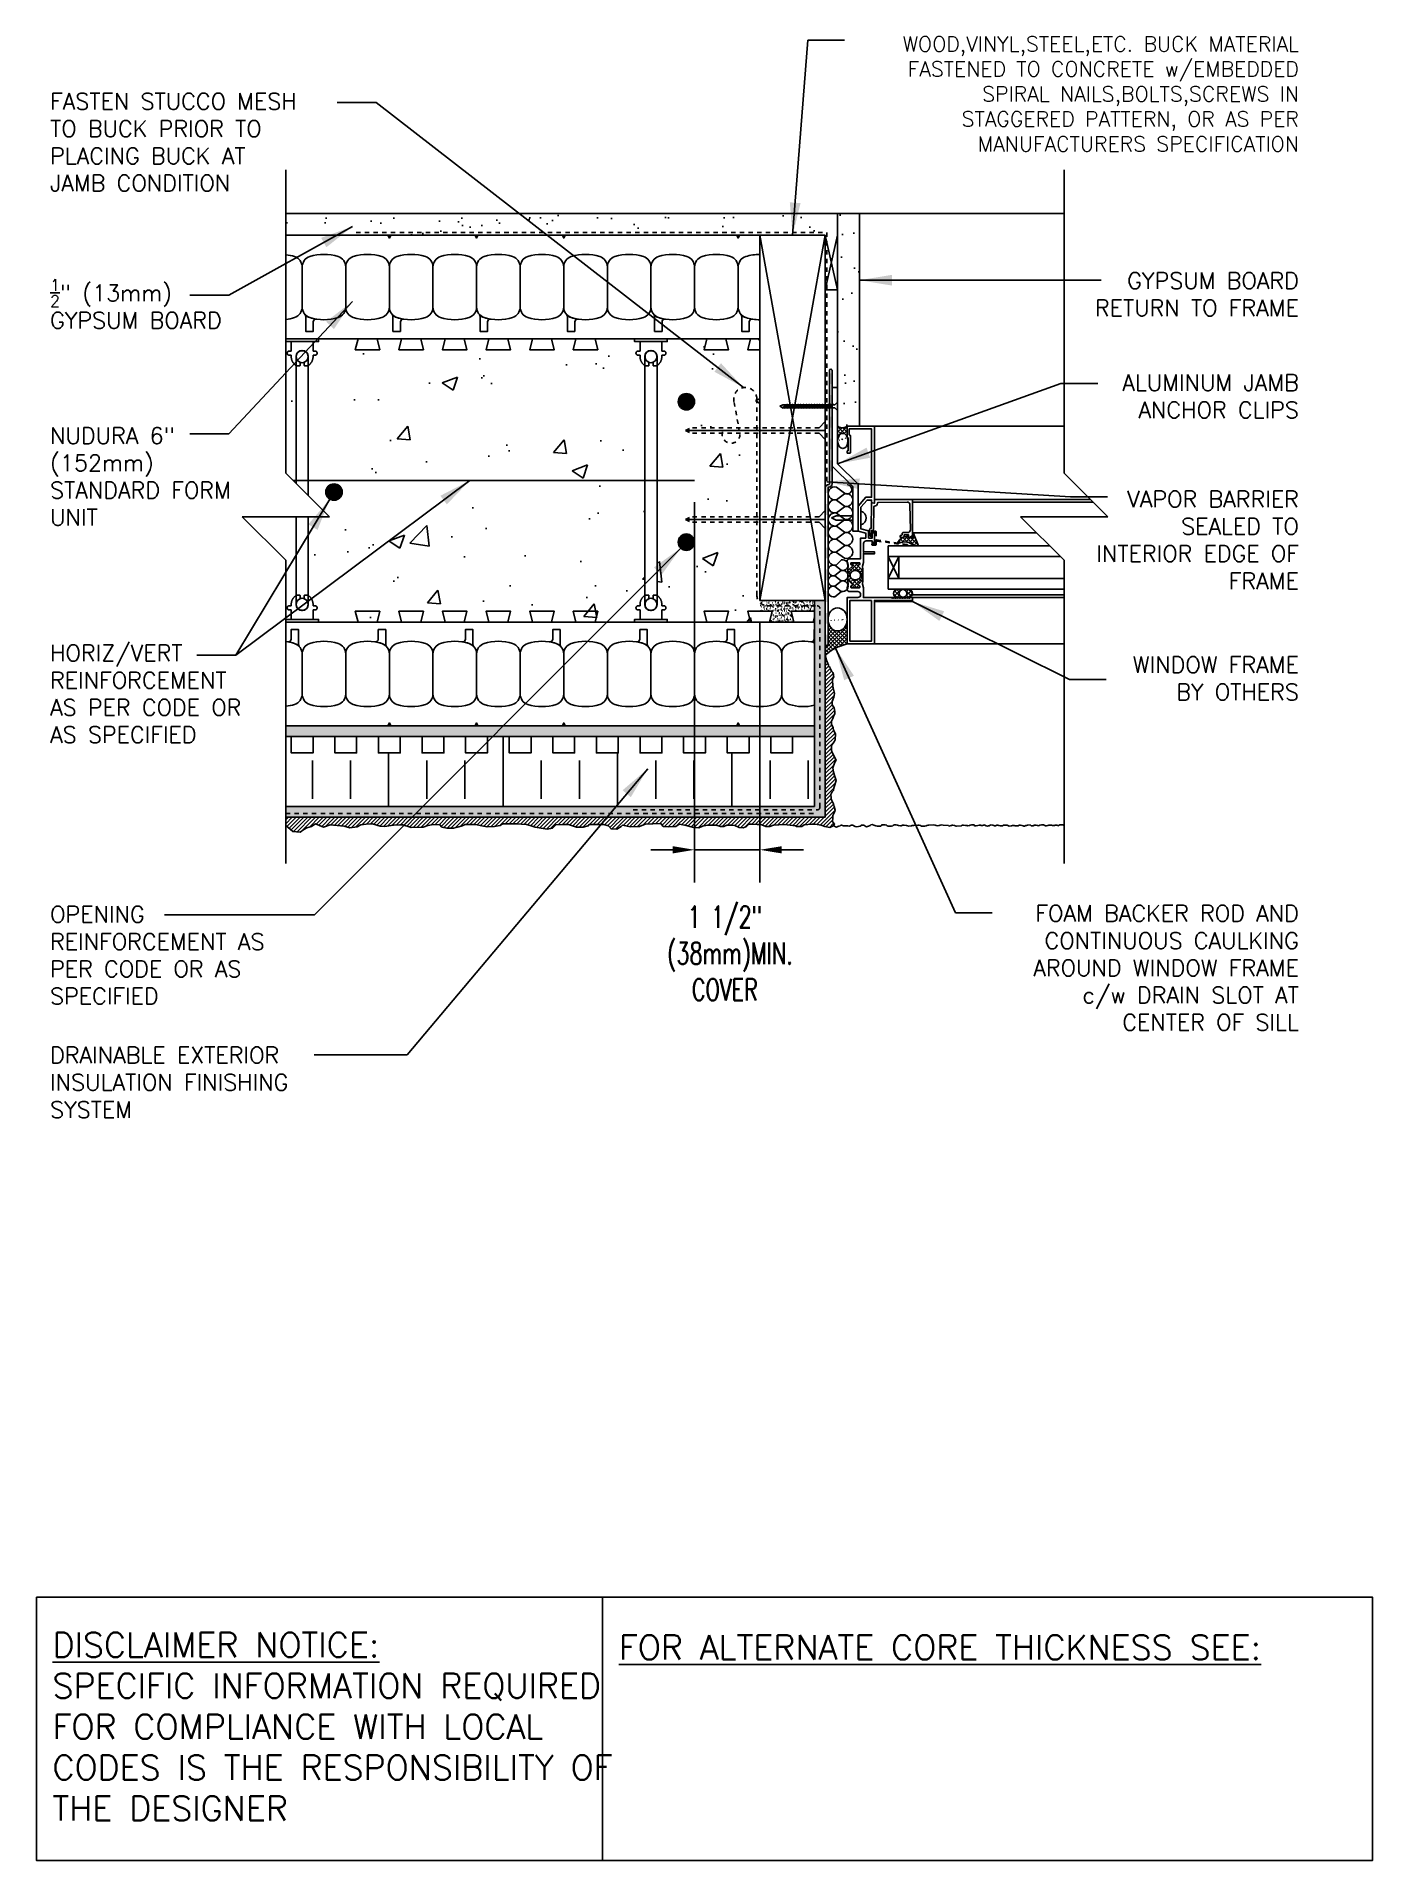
# Model space of a CAD drawing. Header units: inches. Extents: x 2884.7 to 2915.3, y 449.8 to 491.6.
import ezdxf

# ---------------------------------------------------------------- set-up
doc = ezdxf.new("R2010")
doc.units = ezdxf.units.IN
doc.header["$LTSCALE"] = 0.5
doc.header["$MEASUREMENT"] = 0
doc.linetypes.add('DASHED2', pattern=[0.375, 0.25, -0.125])
doc.linetypes.add('HIDDEN2', pattern=[0.1875, 0.125, -0.0625])
doc.layers.get('0').update_dxf_attribs({"linetype": 'CONTINUOUS'})
doc.layers.get('Defpoints').update_dxf_attribs({"linetype": 'CONTINUOUS'})
for name, color, linetype in [('HATCH', 12, 'CONTINUOUS'), ('LINE18', 9, 'CONTINUOUS'), ('line25', 2, 'CONTINUOUS'), ('LINE3', 3, 'CONTINUOUS'), ('LINE50', 5, 'CONTINUOUS'), ('LINE65', 3, 'CONTINUOUS'), ('LINE9', 9, 'CONTINUOUS'), ('TEXT', 4, 'CONTINUOUS')]:
    doc.layers.add(name, color=color, linetype=linetype)
doc.styles.add('DIM', font='romans.shx', dxfattribs={"width": 0.7})
doc.styles.get("Standard").update_dxf_attribs({"font": 'romans.shx'})
doc.dimstyles.new('ext_12', dxfattribs={"dimscale": 12, "dimtxt": 0.09375, "dimasz": 0.09375, "dimexe": 0.09375, "dimexo": 0.0625, "dimgap": 0.0625, "dimtad": 1, "dimdec": 1, "dimzin": 3, "dimdsep": 46, "dimlunit": 4, "dimtxsty": 'DIM', "dimcen": 0.09, "dimdle": 0.09375, "dimclrt": 4, "dimadec": 0, "dimazin": 0, "dimtfac": 1, "dimtdec": 1, "dimtmove": 2, "dimatfit": 3, "dimfxl": 0, "dimfrac": 2, "dimtolj": 1, "dimtzin": 0, "dimarcsym": 0})
doc.dimstyles.new('ext_8', dxfattribs={"dimscale": 8, "dimtxt": 0.09375, "dimasz": 0.09375, "dimexe": 0.09375, "dimexo": 0.0625, "dimgap": 0.0625, "dimtad": 1, "dimdec": 1, "dimzin": 3, "dimdsep": 46, "dimlunit": 4, "dimtxsty": 'DIM', "dimcen": 0.09, "dimdle": 0.09375, "dimclrt": 4, "dimadec": 0, "dimazin": 0, "dimtfac": 1, "dimtdec": 1, "dimtmove": 2, "dimatfit": 3, "dimfxl": 0, "dimfrac": 2, "dimtolj": 1, "dimtzin": 0, "dimarcsym": 0})
pattern_1 = [(37.5, (0, 0), (-0.003149668, 0.0963411885), [0, -0.076, 0, -0.085, 0, -0.08125]), (7.5, (0, 0), (0.088488835, 0.141107303), [0, -0.041, 0, -0.0685, 0, -0.02625]), (327.5, (-0.0615, 0), (0.155707093, 0.0002829527), [0, -0.025, 0, -0.09, 0, -0.1175]), (317.5, (-0.0615, 0), (0.15030633, 0.043883778), [0, -0.0125, 0, -0.059, 0, -0.0675])]

msp = doc.modelspace()

# ---------------------------------------------------------------- texts
at = {"layer": 'TEXT'}
for s, insert, char_height, width, attachment_point in [('{\\H0.9167x;WOOD,VINYL,STEEL,ETC. BUCK MATERIAL FASTENED TO CONCRETE w/EMBEDDED SPIRAL NAILS,BOLTS,SCREWS IN STAGGERED PATTERN, OR AS PER MANUFACTURERS SPECIFICATION}', (2913.63, 490.296), 0.375, 10.73676, 6), ('FASTEN STUCCO MESH TO BUCK PRIOR TO PLACING BUCK AT JAMB CONDITION', (2884.987, 489.188), 0.375, 6.32209, 4), ('\\A1;{\\H0.7x;\\S1/2;}" (13mm) GYPSUM BOARD', (2884.987, 485.48), 0.375, 4.76656, 4), ('GYPSUM BOARD RETURN TO FRAME', (2913.63, 486.2), 0.375, 5.51894, 3), ('ALUMINUM JAMB ANCHOR CLIPS', (2913.63, 483.861), 0.375, 4.59719, 3), ('\\A1;NUDURA 6" (152mm) STANDARD FORM UNIT', (2884.987, 481.519), 0.375, 5.49942, 4), ('VAPOR BARRIER SEALED TO INTERIOR EDGE OF FRAME', (2913.63, 481.189), 0.375, 5.38127, 3), ('HORIZ/VERT REINFORCEMENT AS PER CODE OR AS SPECIFIED', (2884.987, 476.534), 0.375, 5.30673, 4), (' {\\H0.52083x;WINDOW FRAME BY OTHERS}', (2913.63, 477.388), 0.72, 4.95539, 3), ('\\A1;OPENING REINFORCEMENT AS PER CODE OR AS SPECIFIED', (2884.987, 470.537), 0.375, 6.32209, 4), ('{\\H0.52083x;FOAM BACKER ROD AND CONTINUOUS CAULKING AROUND WINDOW FRAME c/w DRAIN SLOT AT CENTER OF SILL} ', (2913.63, 471.685), 0.72, 7.07016, 3), ('\\A1;DRAINABLE EXTERIOR INSULATION FINISHING SYSTEM', (2884.987, 467.621), 0.375, 6.32209, 4), ('{\\LDISCLAIMER NOTICE:}\\PSPECIFIC INFORMATION REQUIRED FOR COMPLIANCE WITH LOCAL CODES IS THE RESPONSIBILITY OF THE DESIGNER', (2885.041, 452.841), 0.5625, 14.00235, 4), ('{\\LFOR ALTERNATE CORE THICKNESS SEE:}', (2898.033, 454.659), 0.5625, 23.33295, 4)]:
    msp.add_mtext(s, dxfattribs=dict(at, insert=insert, char_height=char_height, width=width, attachment_point=attachment_point))

# ---------------------------------------------------------------- blocks, each defined once
blk = doc.blocks.new('WEB_6_CENTRE_TOP')
for p, q in [((5.688, 0.141), (0, 0.141)), ((5.688, -0.141), (0, -0.141))]:
    blk.add_line(p, q)
for centre in [(0, 0), (5.688, 0)]:
    blk.add_circle(centre, 0.141)
blk = doc.blocks.new('Connector')
blk.add_point((0.271, 0))
at = {"layer": 'LINE9'}
for p, q in [((0, 0.375), (0, -0.375)), ((0.062, -0.375), (0.062, 0.375)), ((0.281, 0.25), (0.062, 0.25))]:
    blk.add_line(p, q, dxfattribs=at)
for points, weights in [([(0.007, 0.375), (0.004, 0.375), (0, 0.375)], [1, 0.972587069138, 0.950305488115]), ([(0.327, 0.343), (0.308, 0.343), (0.281, 0.317), (0.281, 0.297)], [1, 0.85355339, 0.85355339, 1]), ([(0.328, 0.343), (0.327, 0.343), (0.327, 0.343)], [1, 0.70710678, 1]), ([(0.375, 0.297), (0.375, 0.317), (0.348, 0.343), (0.329, 0.343)], [1, 0.85355339, 0.85355339, 1]), ([(0.406, 0.25), (0.546, 0.25), (0.619, 0.131)], [0.958404415409, 0.794674173519, 0.864651571113]), ([(0.619, 0.052), (0.612, 0.049), (0.604, 0.049)], [0.83615024178, 0.892081430621, 1]), ([(0, -0.375), (0.004, -0.375), (0.007, -0.375)], [0.950305488115, 0.972587069138, 1]), ([(0.281, -0.297), (0.281, -0.317), (0.308, -0.343), (0.327, -0.343)], [1, 0.85355339, 0.85355339, 1]), ([(0.327, -0.343), (0.281, -0.343), (0.281, -0.297)], [1, 0.70710678, 1]), ([(0.329, -0.343), (0.348, -0.343), (0.375, -0.317), (0.375, -0.297)], [1, 0.85355339, 0.85355339, 1]), ([(0.375, -0.297), (0.375, -0.343), (0.329, -0.343)], [1, 0.70710678, 1]), ([(0.619, -0.131), (0.546, -0.25), (0.406, -0.25)], [0.864651574428, 0.794674169686, 0.958404415195]), ([(0.604, -0.049), (0.612, -0.049), (0.619, -0.052)], [1, 0.89208144177, 0.836150253337])]:
    blk.add_rational_spline(points, weights, degree=2, dxfattribs=at)
for points, degree in [([(0, 0.375), (0.002, 0.375), (0.005, 0.375), (0.007, 0.375)], 3), ([(0.007, 0.375), (0.021, 0.375), (0.051, 0.375), (0.062, 0.375), (0.062, 0.375)], 3), ([(0.281, 0.25), (0.281, 0.297)], 1), ([(0.327, 0.343), (0.327, 0.343), (0.328, 0.343), (0.328, 0.343)], 3), ([(0.328, 0.343), (0.329, 0.343), (0.329, 0.343), (0.329, 0.343)], 3), ([(0.375, 0.25), (0.375, 0.297)], 1), ([(0.406, 0.25), (0.375, 0.25)], 1), ([(0.604, 0.049), (0.532, 0.049)], 1), ([(0.604, 0.049), (0.609, 0.049), (0.614, 0.05), (0.619, 0.052)], 3), ([(0.619, 0.131), (0.619, 0.052)], 1), ([(0.007, -0.375), (0.005, -0.375), (0.002, -0.375), (0, -0.375)], 3), ([(0.062, -0.375), (0.062, -0.375), (0.051, -0.375), (0.021, -0.375), (0.007, -0.375)], 3), ([(0.062, -0.25), (0.281, -0.25)], 1), ([(0.281, -0.297), (0.281, -0.25)], 1), ([(0.281, -0.25), (0.281, -0.297)], 1), ([(0.328, -0.343), (0.328, -0.343), (0.327, -0.343), (0.327, -0.343)], 3), ([(0.329, -0.343), (0.329, -0.343), (0.329, -0.343), (0.328, -0.343)], 3), ([(0.375, -0.25), (0.375, -0.297)], 1), ([(0.375, -0.297), (0.375, -0.25)], 1), ([(0.406, -0.25), (0.375, -0.25)], 1), ([(0.532, -0.049), (0.604, -0.049)], 1), ([(0.604, -0.049), (0.58, -0.049), (0.556, -0.049), (0.532, -0.049)], 3), ([(0.619, -0.052), (0.614, -0.05), (0.609, -0.049), (0.604, -0.049)], 3), ([(0.619, -0.052), (0.619, -0.131)], 1)]:
    blk.add_open_spline(points, degree=degree, dxfattribs=at)
for points, weights, knots in [([(0.062, 0.375), (0.062, 0.375), (0.046, 0.375), (0.03, 0.375), (0.007, 0.375)], [0.868718858569, 0.861102746415, 1, 0.861102734288, 0.868718859898], [0, 0, 0, 0.5, 0.5, 1, 1, 1]), ([(0.532, 0.049), (0.472, 0.203), (0.333, 0.113), (0.157, 0), (0.333, -0.113), (0.472, -0.203), (0.532, -0.049)], [0.899508922286, 0.599718215298, 1, 0.54226024, 1, 0.599718224335, 0.899508908749], [0, 0, 0, 0.318112, 0.318112, 0.681888, 0.681888, 1, 1, 1]), ([(0.007, -0.375), (0.03, -0.375), (0.046, -0.375), (0.062, -0.375), (0.062, -0.375)], [0.868718859319, 0.861102739573, 1, 0.861102742958, 0.868718858948], [0, 0, 0, 0.5, 0.5, 1, 1, 1])]:
    blk.add_rational_spline(points, weights, degree=2, knots=knots, dxfattribs=at)
for points in [[(0.406, 0.25), (0.406, 0.25), (0.406, 0.25), (0.406, 0.25), (0.406, 0.25), (0.406, 0.25), (0.406, 0.25)], [(0.406, 0.25), (0.406, 0.25), (0.406, 0.25), (0.406, 0.25), (0.406, 0.25), (0.406, 0.25), (0.406, 0.25)], [(0.406, 0.25), (0.406, 0.25), (0.406, 0.25), (0.406, 0.25), (0.406, 0.25), (0.406, 0.25), (0.406, 0.25)], [(0.406, 0.25), (0.406, 0.25), (0.406, 0.25), (0.406, 0.25), (0.406, 0.25), (0.406, 0.25), (0.406, 0.25)], [(0.406, 0.25), (0.406, 0.25), (0.406, 0.25), (0.406, 0.25), (0.406, 0.25), (0.406, 0.25), (0.406, 0.25)], [(0.406, 0.25), (0.406, 0.25), (0.406, 0.25), (0.406, 0.25), (0.406, 0.25), (0.406, 0.25), (0.406, 0.25)], [(0.406, 0.25), (0.406, 0.25), (0.406, 0.25), (0.406, 0.25), (0.406, 0.25), (0.406, 0.25), (0.406, 0.25)], [(0.406, 0.25), (0.406, 0.25), (0.406, 0.25), (0.406, 0.25), (0.406, 0.25), (0.406, 0.25), (0.406, 0.25)], [(0.406, 0.25), (0.406, 0.25), (0.406, 0.25), (0.406, 0.25), (0.406, 0.25), (0.406, 0.25), (0.406, 0.25)], [(0.406, 0.25), (0.406, 0.25), (0.406, 0.25), (0.406, 0.25), (0.406, 0.25), (0.406, 0.25), (0.406, 0.25)], [(0.406, 0.25), (0.406, 0.25), (0.406, 0.25), (0.406, 0.25), (0.406, 0.25), (0.406, 0.25), (0.406, 0.25)], [(0.406, 0.25), (0.406, 0.25), (0.406, 0.25), (0.406, 0.25), (0.406, 0.25), (0.406, 0.25), (0.406, 0.25)], [(0.406, 0.25), (0.406, 0.25), (0.406, 0.25), (0.406, 0.25), (0.406, 0.25), (0.406, 0.25), (0.406, 0.25)], [(0.406, 0.25), (0.406, 0.25), (0.406, 0.25), (0.406, 0.25), (0.406, 0.25), (0.406, 0.25), (0.406, 0.25)], [(0.406, 0.25), (0.406, 0.25), (0.406, 0.25), (0.406, 0.25), (0.406, 0.25), (0.406, 0.25), (0.406, 0.25)], [(0.406, 0.25), (0.406, 0.25), (0.406, 0.25), (0.406, 0.25), (0.406, 0.25), (0.406, 0.25), (0.406, 0.25)], [(0.406, 0.25), (0.406, 0.25), (0.406, 0.25), (0.406, 0.25), (0.406, 0.25), (0.406, 0.25), (0.406, 0.25)], [(0.406, 0.25), (0.406, 0.25), (0.406, 0.25), (0.406, 0.25), (0.406, 0.25), (0.406, 0.25), (0.406, 0.25)], [(0.406, 0.25), (0.406, 0.25), (0.406, 0.25), (0.406, 0.25), (0.406, 0.25), (0.406, 0.25), (0.406, 0.25)], [(0.406, 0.25), (0.406, 0.25), (0.406, 0.25), (0.406, 0.25), (0.406, 0.25), (0.406, 0.25), (0.406, 0.25)], [(0.406, 0.25), (0.406, 0.25), (0.406, 0.25), (0.406, 0.25), (0.406, 0.25), (0.406, 0.25), (0.406, 0.25)], [(0.406, 0.25), (0.406, 0.25), (0.406, 0.25), (0.406, 0.25), (0.406, 0.25), (0.406, 0.25), (0.406, 0.25)], [(0.406, 0.25), (0.406, 0.25), (0.406, 0.25), (0.406, 0.25), (0.406, 0.25), (0.406, 0.25), (0.406, 0.25)], [(0.406, 0.25), (0.406, 0.25), (0.406, 0.25), (0.406, 0.25), (0.406, 0.25), (0.406, 0.25), (0.406, 0.25)], [(0.532, 0.049), (0.532, 0.049), (0.532, 0.049), (0.532, 0.049), (0.532, 0.049), (0.532, 0.049), (0.532, 0.049)], [(0.532, 0.049), (0.532, 0.049), (0.532, 0.049), (0.532, 0.049), (0.532, 0.049), (0.532, 0.049), (0.532, 0.049)], [(0.532, 0.049), (0.532, 0.049), (0.532, 0.049), (0.532, 0.049), (0.532, 0.049), (0.532, 0.049), (0.532, 0.049)], [(0.532, 0.049), (0.532, 0.049), (0.532, 0.049), (0.532, 0.049), (0.532, 0.049), (0.532, 0.049), (0.532, 0.049)], [(0.532, 0.049), (0.532, 0.049), (0.532, 0.049), (0.532, 0.049), (0.532, 0.049), (0.532, 0.049), (0.532, 0.049)], [(0.532, 0.049), (0.532, 0.049), (0.532, 0.049), (0.532, 0.049), (0.532, 0.049), (0.532, 0.049), (0.532, 0.049)], [(0.532, 0.049), (0.532, 0.049), (0.532, 0.049), (0.532, 0.049), (0.532, 0.049), (0.532, 0.049), (0.532, 0.049)], [(0.532, 0.049), (0.532, 0.049), (0.532, 0.049), (0.532, 0.049), (0.532, 0.049), (0.532, 0.049), (0.532, 0.049)], [(0.532, 0.049), (0.532, 0.049), (0.532, 0.049), (0.532, 0.049), (0.532, 0.049), (0.532, 0.049), (0.532, 0.049)], [(0.532, 0.049), (0.532, 0.049), (0.532, 0.049), (0.532, 0.049), (0.532, 0.049), (0.532, 0.049), (0.532, 0.049)], [(0.604, 0.049), (0.604, 0.049), (0.604, 0.049), (0.604, 0.049), (0.604, 0.049), (0.604, 0.049), (0.604, 0.049)], [(0.604, 0.049), (0.604, 0.049), (0.604, 0.049), (0.604, 0.049), (0.604, 0.049), (0.604, 0.049), (0.604, 0.049)], [(0.604, 0.049), (0.604, 0.049), (0.604, 0.049), (0.604, 0.049), (0.604, 0.049), (0.604, 0.049), (0.604, 0.049)], [(0.604, 0.049), (0.604, 0.049), (0.604, 0.049), (0.604, 0.049), (0.604, 0.049), (0.604, 0.049), (0.604, 0.049)], [(0.619, 0.131), (0.619, 0.131), (0.619, 0.131), (0.619, 0.131), (0.619, 0.131), (0.619, 0.131), (0.619, 0.131)], [(0.619, 0.131), (0.619, 0.131), (0.619, 0.131), (0.619, 0.131), (0.619, 0.131), (0.619, 0.131), (0.619, 0.131)], [(0.619, 0.131), (0.619, 0.131), (0.619, 0.131), (0.619, 0.131), (0.619, 0.131), (0.619, 0.131), (0.619, 0.131)], [(0.619, 0.131), (0.619, 0.131), (0.619, 0.131), (0.619, 0.131), (0.619, 0.131), (0.619, 0.131), (0.619, 0.131)], [(0.406, -0.25), (0.406, -0.25), (0.406, -0.25), (0.406, -0.25), (0.406, -0.25), (0.406, -0.25), (0.406, -0.25)], [(0.406, -0.25), (0.406, -0.25), (0.406, -0.25), (0.406, -0.25), (0.406, -0.25), (0.406, -0.25), (0.406, -0.25)], [(0.406, -0.25), (0.406, -0.25), (0.406, -0.25), (0.406, -0.25), (0.406, -0.25), (0.406, -0.25), (0.406, -0.25)], [(0.406, -0.25), (0.406, -0.25), (0.406, -0.25), (0.406, -0.25), (0.406, -0.25), (0.406, -0.25), (0.406, -0.25)], [(0.406, -0.25), (0.406, -0.25), (0.406, -0.25), (0.406, -0.25), (0.406, -0.25), (0.406, -0.25), (0.406, -0.25)], [(0.406, -0.25), (0.406, -0.25), (0.406, -0.25), (0.406, -0.25), (0.406, -0.25), (0.406, -0.25), (0.406, -0.25)], [(0.406, -0.25), (0.406, -0.25), (0.406, -0.25), (0.406, -0.25), (0.406, -0.25), (0.406, -0.25), (0.406, -0.25)], [(0.406, -0.25), (0.406, -0.25), (0.406, -0.25), (0.406, -0.25), (0.406, -0.25), (0.406, -0.25), (0.406, -0.25)], [(0.406, -0.25), (0.406, -0.25), (0.406, -0.25), (0.406, -0.25), (0.406, -0.25), (0.406, -0.25), (0.406, -0.25)], [(0.406, -0.25), (0.406, -0.25), (0.406, -0.25), (0.406, -0.25), (0.406, -0.25), (0.406, -0.25), (0.406, -0.25)], [(0.406, -0.25), (0.406, -0.25), (0.406, -0.25), (0.406, -0.25), (0.406, -0.25), (0.406, -0.25), (0.406, -0.25)], [(0.532, -0.049), (0.532, -0.049), (0.532, -0.049), (0.532, -0.049), (0.532, -0.049), (0.532, -0.049), (0.532, -0.049)], [(0.532, -0.049), (0.532, -0.049), (0.532, -0.049), (0.532, -0.049), (0.532, -0.049), (0.532, -0.049), (0.532, -0.049)], [(0.532, -0.049), (0.532, -0.049), (0.532, -0.049), (0.532, -0.049), (0.532, -0.049), (0.532, -0.049), (0.532, -0.049)], [(0.532, -0.049), (0.532, -0.049), (0.532, -0.049), (0.532, -0.049), (0.532, -0.049), (0.532, -0.049), (0.532, -0.049)], [(0.604, -0.049), (0.604, -0.049), (0.604, -0.049), (0.604, -0.049), (0.604, -0.049), (0.604, -0.049), (0.604, -0.049)], [(0.604, -0.049), (0.604, -0.049), (0.604, -0.049), (0.604, -0.049), (0.604, -0.049), (0.604, -0.049), (0.604, -0.049)], [(0.604, -0.049), (0.604, -0.049), (0.604, -0.049), (0.604, -0.049), (0.604, -0.049), (0.604, -0.049), (0.604, -0.049)], [(0.604, -0.049), (0.604, -0.049), (0.604, -0.049), (0.604, -0.049), (0.604, -0.049), (0.604, -0.049), (0.604, -0.049)], [(0.604, -0.049), (0.604, -0.049), (0.604, -0.049), (0.604, -0.049), (0.604, -0.049), (0.604, -0.049), (0.604, -0.049)], [(0.604, -0.049), (0.604, -0.049), (0.604, -0.049), (0.604, -0.049), (0.604, -0.049), (0.604, -0.049), (0.604, -0.049)], [(0.604, -0.049), (0.604, -0.049), (0.604, -0.049), (0.604, -0.049), (0.604, -0.049), (0.604, -0.049), (0.604, -0.049)], [(0.604, -0.049), (0.604, -0.049), (0.604, -0.049), (0.604, -0.049), (0.604, -0.049), (0.604, -0.049), (0.604, -0.049)], [(0.619, -0.131), (0.619, -0.131), (0.619, -0.131), (0.619, -0.131), (0.619, -0.131), (0.619, -0.131), (0.619, -0.131)], [(0.619, -0.131), (0.619, -0.131), (0.619, -0.131), (0.619, -0.131), (0.619, -0.131), (0.619, -0.131), (0.619, -0.131)], [(0.619, -0.131), (0.619, -0.131), (0.619, -0.131), (0.619, -0.131), (0.619, -0.131), (0.619, -0.131), (0.619, -0.131)], [(0.619, -0.131), (0.619, -0.131), (0.619, -0.131), (0.619, -0.131), (0.619, -0.131), (0.619, -0.131), (0.619, -0.131)]]:
    blk.add_open_spline(points, degree=3, knots=[0, 0, 0, 0, 1, 1, 1, 1, 1, 1, 1], dxfattribs=at)
blk = doc.blocks.new('*D8')
at = {"layer": 'Defpoints', "color": 0}
for p in [(2899.768, 481.428), (2901.268, 478.678), (2901.268, 472.956)]:
    blk.add_point(p, dxfattribs=at)
at = {"layer": 'TEXT', "color": 0, "lineweight": -2}
for p, q in [((2899.768, 480.928), (2899.768, 472.206)), ((2901.268, 478.178), (2901.268, 472.206)), ((2899.268, 472.956), (2898.768, 472.956)), ((2899.768, 472.956), (2901.268, 472.956)), ((2901.768, 472.956), (2902.268, 472.956))]:
    blk.add_line(p, q, dxfattribs=at)
at = {"layer": 'TEXT', "color": 0}
for points in [[(2899.268, 473.039), (2899.268, 472.873), (2899.768, 472.956)], [(2901.768, 473.039), (2901.768, 472.873), (2901.268, 472.956)]]:
    blk.add_solid(points, dxfattribs=at)
at = {"layer": 'TEXT', "color": 4, "insert": (2900.463, 470.582), "char_height": 0.5, "attachment_point": 5, "style": 'DIM'}
blk.add_mtext('\\A1;1 1/2" \\P (38mm)MIN. \\PCOVER', dxfattribs=at)

# ---------------------------------------------------------------- dimensions: what is measured, and where the dimension line sits
at = {"layer": 'TEXT'}
dim = msp.add_linear_dim(base=(2901.268, 472.956), p1=(2899.768, 481.428), p2=(2901.268, 478.678), text='<> \\P (38mm)MIN. \\PCOVER', dimstyle='ext_8', override={"dimtxt": 0.0625, "dimasz": 0.0625}, dxfattribs=at)
dim.commit()
dim.dimension.update_dxf_attribs({"geometry": '*D8', "text_midpoint": (2900.463, 470.582), "dimtype": 160})

# ---------------------------------------------------------------- hatches: boundary and pattern name
at = {"layer": 'HATCH'}
h = msp.add_hatch(dxfattribs=at)
h.set_pattern_fill('AR-SAND', color=256, scale=0.5)
h.set_pattern_definition([(37.5, (0, 0), (-0.03149668, 0.96341188), [0, -0.76, 0, -0.85, 0, -0.8125]), (7.5, (0, 0), (0.88488835, 1.41107303), [0, -0.41, 0, -0.685, 0, -0.2625]), (327.5, (-0.615, 0), (1.55707093, 0.00282953), [0, -0.25, 0, -0.9, 0, -1.175]), (317.5, (-0.615, 0), (1.5030633, 0.4388378), [0, -0.125, 0, -0.59, 0, -0.675])])
h.paths.add_polyline_path([(2903.549, 487.553), (2903.049, 487.553), (2903.049, 487.053), (2903.049, 483.564), (2903.049, 482.678, 0.375193), (2903.268, 482.678), (2903.549, 482.678)])
h.paths.add_polyline_path([(2890.393, 487.553), (2890.393, 487.053), (2903.049, 487.053), (2903.049, 487.553)])
h = msp.add_hatch(dxfattribs=at)
h.set_pattern_fill('AR-CONC', color=256, scale=0.5)
h.set_pattern_definition([(50, (216.4503, -23.507), (3.586301, -0.3137607), [0.375, -4.125]), (355, (216.4503, -23.507), (-0.6937567, 3.7609607), [0.3, -3.3]), (100.45144, (216.7492, -23.5333), (2.8925442, 3.4472), [0.318701, -3.5057106]), (46.1842, (216.4503, -22.507), (5.336207, -0.8275964), [0.5625, -6.1875]), (96.63564, (216.895, -22.576), (4.67331, 4.870593), [0.478052, -5.258569]), (351.18416, (216.4503, -22.507), (4.67331, 4.870593), [0.45, -4.95]), (21, (216.9503, -22.757), (2.9845353, -2.0130945), [0.375, -4.125]), (326, (216.9503, -22.757), (1.2165767, 3.62575), [0.3, -3.3]), (71.45144, (217.199, -22.925), (4.201112, 1.6126558), [0.318701, -3.5057106]), (37.5, (216.4503, -23.5071), (0.0607993, 1.66446927), [0, -3.26, 0, -3.35, 0, -3.3125]), (7.5, (216.4503, -23.5071), (1.3153477, 1.9720586), [0, -1.91, 0, -3.185, 0, -1.2625]), (327.5, (215.3353, -23.5071), (2.6691122, -0.11277436), [0, -1.25, 0, -3.9, 0, -5.175]), (317.5, (214.8353, -23.5071), (2.9159308, 0.500525), [0, -1.625, 0, -2.59, 0, -3.675])])
h.paths.add_polyline_path([(2891.143, 484.678), (2898.393, 484.678), (2898.393, 484.616), (2898.518, 484.616), (2898.518, 484.397), (2898.471, 484.397), (2898.425, 484.349), (2898.471, 484.303), (2898.518, 484.303), (2898.54, 484.17), (2898.627, 484.066), (2898.628, 478.791), (2898.55, 478.706), (2898.518, 478.553), (2898.471, 478.553), (2898.425, 478.506), (2898.471, 478.46), (2898.518, 478.46), (2898.518, 478.241), (2898.393, 478.241), (2898.393, 478.178), (2891.143, 478.178), (2891.143, 478.241), (2891.018, 478.241), (2891.018, 478.46), (2891.065, 478.46), (2891.112, 478.505), (2891.078, 478.551), (2891.018, 478.553), (2890.996, 478.687), (2890.909, 478.791), (2890.909, 484.066), (2890.96, 484.112), (2890.996, 484.17), (2891.015, 484.235), (2891.018, 484.303), (2891.066, 484.303), (2891.098, 484.317), (2891.112, 484.349), (2891.099, 484.383), (2891.066, 484.397), (2891.018, 484.397), (2891.018, 484.616), (2891.143, 484.616)])
h.paths.add_polyline_path([(2899.143, 484.678), (2901.268, 484.678), (2901.268, 478.678), (2902.768, 478.678), (2902.768, 478.178), (2901.268, 478.178), (2899.143, 478.178), (2899.143, 478.241), (2899.018, 478.241), (2899.018, 478.46), (2899.066, 478.46), (2899.098, 478.473), (2899.112, 478.506), (2899.099, 478.539), (2899.066, 478.553), (2899.018, 478.553), (2899.015, 478.621), (2898.996, 478.687), (2898.96, 478.745), (2898.909, 478.791), (2898.909, 484.066), (2898.96, 484.112), (2898.996, 484.17), (2899.015, 484.235), (2899.018, 484.303), (2899.066, 484.303), (2899.112, 484.35), (2899.066, 484.397), (2899.018, 484.397), (2899.018, 484.616), (2899.143, 484.616)])
h.paths.add_polyline_path([(2891.393, 480.615), (2889.393, 480.615), (2890.393, 479.615), (2890.393, 478.241), (2890.518, 478.241), (2890.518, 478.46), (2890.471, 478.46), (2890.425, 478.506), (2890.471, 478.553), (2890.518, 478.553), (2890.55, 478.706), (2890.628, 478.791)])
h.paths.add_polyline_path([(2890.393, 484.616), (2890.393, 482.495), (2890.627, 482.26), (2890.627, 484.066), (2890.54, 484.17), (2890.518, 484.303), (2890.471, 484.303), (2890.425, 484.349), (2890.471, 484.397), (2890.518, 484.397), (2890.518, 484.616)])
h = msp.add_hatch(color=7, dxfattribs=at)
h.dxf.hatch_style = 1
h.paths.add_polyline_path([(2902.831, 477.89), (2902.768, 477.89), (2902.768, 477.673), (2902.768, 477.67, 1), (2902.831, 477.673)])
h.paths.add_polyline_path([(2902.831, 478.39), (2902.768, 478.39), (2902.768, 478.14), (2902.831, 478.14)])
h.paths.add_polyline_path([(2902.831, 478.89), (2902.768, 478.89), (2902.768, 478.64), (2902.831, 478.64)])
h.paths.add_polyline_path([(2902.831, 479.39), (2902.768, 479.39), (2902.768, 479.14), (2902.831, 479.14)])
h.paths.add_polyline_path([(2902.831, 479.89), (2902.768, 479.89), (2902.768, 479.64), (2902.831, 479.64)])
h.paths.add_polyline_path([(2902.831, 480.39), (2902.768, 480.39), (2902.768, 480.14), (2902.831, 480.14)])
h.paths.add_polyline_path([(2902.831, 480.89), (2902.768, 480.89), (2902.768, 480.64), (2902.831, 480.64)])
h.paths.add_polyline_path([(2902.831, 481.259, -0.414214), (2902.846, 481.274, 0.414214), (2902.924, 481.353), (2902.924, 481.39), (2902.862, 481.39), (2902.862, 481.353, -0.414214), (2902.846, 481.337, 0.414214), (2902.768, 481.259), (2902.768, 481.14), (2902.831, 481.14)])
h.paths.add_polyline_path([(2902.924, 481.89), (2902.862, 481.89), (2902.862, 481.64), (2902.924, 481.64)])
h.paths.add_polyline_path([(2902.924, 482.39), (2902.862, 482.39), (2902.862, 482.14), (2902.924, 482.14)])
h.paths.add_polyline_path([(2902.924, 482.89), (2902.862, 482.89), (2902.862, 482.64), (2902.924, 482.64)])
h.paths.add_polyline_path([(2902.924, 483.39), (2902.862, 483.39), (2902.862, 483.14), (2902.924, 483.14)])
h.paths.add_polyline_path([(2902.924, 483.89), (2902.862, 483.89), (2902.862, 483.64), (2902.924, 483.64)])
h = msp.add_hatch(dxfattribs=at)
h.set_pattern_fill('ANSI37', color=256, scale=0.5, angle=90, style=0)
edge = h.paths.add_edge_path()
edge.add_arc((2903.159, 482.803), 0.166, 228.8686, 311.1314, ccw=False)
edge.add_line((2903.049, 482.678), (2903.049, 482.335))
edge.add_ellipse((2903.168, 482.335), major_axis=(0, 0.175), ratio=0.676668, start_angle=-777.3194, end_angle=-630, ccw=False)
edge.add_line((2903.268, 482.429), (2903.268, 482.678))
edge = h.paths.add_edge_path()
edge.add_ellipse((2903.049, 478.242), major_axis=(0, 0.266), ratio=0.82418, start_angle=816.6714, end_angle=990, ccw=False)
edge.add_line((2902.831, 478.211), (2902.831, 477.673))
edge.add_arc((2902.799, 477.671), 0.0313, -177.6072, 2.3928, ccw=False)
edge.add_line((2902.768, 477.67), (2902.768, 477.423))
edge.add_arc((2903.529, 476.551), 1.158, 103.0466, 131.1222, ccw=False)
edge.add_line((2903.268, 477.678), (2903.268, 478.242))
h = msp.add_hatch(dxfattribs=at)
h.set_pattern_fill('ANSI37', color=256, scale=0.5, angle=90, style=0)
h.set_pattern_definition([(135, (3424.88555, -2241.709686), (-0.0441941738, -0.0441941738), []), (225, (3424.88555, -2241.709686), (0.0441941738, -0.0441941738), [])])
h.paths.add_polyline_path([(2904.427, 478.933), (2904.674, 478.933, -0.973119), (2904.679, 478.743), (2904.427, 478.743, -1.00028)])
h.paths.add_polyline_path([(2904.55, 478.751, 1), (2904.55, 478.926, 1)], flags=16)
h.paths.add_polyline_path([(2904.768, 480.104), (2904.768, 480.229, -0.392741), (2904.794, 480.21), (2904.905, 479.933), (2904.801, 479.933, 0.314564), (2904.457, 479.987), (2904.431, 479.991), (2904.431, 480.018, -0.149443), (2904.55, 480.12), (2904.55, 480.12, 0.192913), (2904.571, 480.129, -0.089226), (2904.665, 480.143), (2904.669, 480.124, 0.315299), (2904.671, 480.121)])
h.paths.add_polyline_path([(2903.39, 479.466, 0.772598), (2903.375, 479.492, -0.343149), (2903.364, 479.496), (2903.354, 479.512, -0.131652), (2903.353, 479.516), (2903.353, 479.535, -0.414214), (2903.361, 479.543), (2903.55, 479.543, -0.414214), (2903.558, 479.535), (2903.558, 479.516, -0.131652), (2903.557, 479.512), (2903.548, 479.496, -0.343149), (2903.536, 479.492, 0.772598), (2903.522, 479.466), (2903.629, 479.359), (2903.629, 479.153), (2903.522, 479.045, 0.772598), (2903.536, 479.02, -0.343149), (2903.548, 479.015), (2903.557, 478.999, -0.131652), (2903.558, 478.995), (2903.558, 478.976, -0.414214), (2903.55, 478.968), (2903.361, 478.968, -0.414214), (2903.353, 478.976), (2903.353, 478.995, -0.131652), (2903.354, 478.999), (2903.364, 479.015, -0.343149), (2903.375, 479.02, 0.772598), (2903.39, 479.045), (2903.282, 479.153), (2903.282, 479.359)])
h.paths.add_polyline_path([(2903.571, 479.283), (2903.571, 479.228, -0.323848), (2903.529, 479.171, -0.326502), (2903.382, 479.171, -0.323848), (2903.341, 479.228), (2903.341, 479.283, -0.323848), (2903.382, 479.34, -0.326502), (2903.529, 479.34, -0.323848)], flags=16)
h = msp.add_hatch(dxfattribs=at)
h.set_pattern_fill('AR-SAND', color=256, scale=0.05)
h.set_pattern_definition([(37.5, (0, -0.125), (-0.003149668, 0.0963411885), [0, -0.076, 0, -0.085, 0, -0.08125]), (7.5, (0, -0.125), (0.088488835, 0.141107303), [0, -0.041, 0, -0.0685, 0, -0.02625]), (327.5, (-0.0615, -0.125), (0.155707093, 0.0002829527), [0, -0.025, 0, -0.09, 0, -0.1175]), (317.5, (-0.0615, -0.125), (0.15030633, 0.043883778), [0, -0.0125, 0, -0.059, 0, -0.0675])])
h.paths.add_polyline_path([(2902.768, 478.678), (2902.518, 478.678), (2902.518, 478.053), (2902.518, 475.553), (2902.518, 473.953), (2890.393, 473.953), (2890.393, 473.703), (2902.768, 473.703)])
h = msp.add_hatch(dxfattribs=at)
h.set_pattern_fill('AR-SAND', color=256, scale=0.05)
h.set_pattern_definition(pattern_1)
h.paths.add_polyline_path([(2902.518, 478.553), (2901.446, 478.553, -0.200094), (2901.268, 478.627), (2901.268, 478.428), (2901.549, 478.428), (2901.487, 478.178), (2902.049, 478.178), (2901.987, 478.428), (2902.518, 478.428)])
h.paths.add_polyline_path([(2902.518, 478.678), (2901.268, 478.678), (2901.268, 478.627, 0.200094), (2901.446, 478.553), (2902.518, 478.553)])
h = msp.add_hatch(dxfattribs=at)
h.set_pattern_fill('ANSI31', color=256, scale=0.5)
h.set_pattern_definition([(45, (0, -0.125), (-0.0441941738, 0.0441941738), [])])
h.paths.add_polyline_path([(2898.994, 473.563), (2899.05, 473.494), (2899.164, 473.483), (2899.306, 473.487), (2899.34, 473.487), (2899.413, 473.546), (2899.547, 473.525), (2899.751, 473.466), (2899.865, 473.462), (2899.948, 473.497), (2900.063, 473.521), (2900.08, 473.521), (2900.205, 473.521), (2900.263, 473.521), (2900.36, 473.49), (2900.44, 473.49), (2900.506, 473.518), (2900.52, 473.518), (2900.613, 473.518), (2900.696, 473.514), (2900.79, 473.466), (2900.887, 473.459), (2900.959, 473.49), (2901.011, 473.542), (2901.108, 473.546), (2901.205, 473.535), (2901.292, 473.535), (2901.402, 473.494), (2901.492, 473.49), (2901.582, 473.521), (2901.834, 473.539), (2902.083, 473.504), (2902.11, 473.49), (2902.232, 473.494), (2902.284, 473.532), (2902.46, 473.542), (2902.533, 473.546), (2902.671, 473.521), (2902.758, 473.494), (2902.869, 473.469), (2902.947, 473.508), (2902.976, 473.546), (2902.931, 473.604), (2902.941, 473.684), (2902.941, 473.743), (2902.976, 473.819), (2902.993, 473.867), (2902.972, 473.951), (2902.959, 474.013), (2902.907, 474.099), (2902.903, 474.148), (2902.896, 474.224), (2902.921, 474.283), (2902.959, 474.318), (2902.959, 474.345), (2902.979, 474.425), (2903.018, 474.547), (2902.987, 474.634), (2902.955, 474.734), (2902.945, 474.793), (2902.942, 474.838), (2902.987, 474.969), (2903.014, 475.011), (2902.921, 475.191), (2902.91, 475.236), (2902.907, 475.35), (2902.98, 475.447), (2902.993, 475.482), (2903.004, 475.615), (2902.952, 475.701), (2902.945, 475.757), (2902.91, 475.84), (2902.91, 475.905), (2902.942, 475.968), (2902.955, 476.016), (2902.983, 476.082), (2902.983, 476.13), (2902.973, 476.21), (2902.938, 476.262), (2902.928, 476.279), (2902.921, 476.362), (2902.966, 476.456), (2902.973, 476.487), (2902.98, 476.546), (2902.945, 476.674), (2902.938, 476.691), (2902.934, 476.871), (2902.963, 476.921), (2902.956, 476.941), (2902.952, 476.975), (2902.938, 477.025), (2902.917, 477.045), (2902.901, 477.069), (2902.883, 477.109), (2902.876, 477.137), (2902.851, 477.163), (2902.838, 477.169), (2902.843, 477.182), (2902.825, 477.231), (2902.768, 477.423), (2902.768, 473.703), (2890.393, 473.703), (2890.393, 473.516), (2890.551, 473.379), (2890.724, 473.362), (2890.804, 473.421), (2890.877, 473.459), (2890.984, 473.493), (2891.071, 473.549), (2891.261, 473.476), (2891.41, 473.528), (2891.489, 473.521), (2891.732, 473.497), (2891.863, 473.462), (2892.026, 473.483), (2892.116, 473.532), (2892.234, 473.545), (2892.379, 473.552), (2892.556, 473.497), (2892.653, 473.493), (2892.864, 473.518), (2893.006, 473.532), (2893.08, 473.532), (2893.267, 473.469), (2893.547, 473.476), (2893.651, 473.514), (2893.783, 473.535), (2893.925, 473.532), (2893.973, 473.476), (2894.091, 473.452), (2894.24, 473.452), (2894.365, 473.48), (2894.413, 473.497), (2894.475, 473.521), (2894.501, 473.535), (2894.747, 473.535), (2894.892, 473.504), (2895.01, 473.483), (2895.173, 473.487), (2895.308, 473.514), (2895.366, 473.549), (2895.682, 473.549), (2895.913, 473.538), (2896.024, 473.504), (2896.111, 473.473), (2896.249, 473.452), (2896.386, 473.431), (2896.507, 473.455), (2896.583, 473.532), (2896.732, 473.535), (2896.874, 473.535), (2896.968, 473.507), (2897.061, 473.473), (2897.217, 473.476), (2897.331, 473.504), (2897.352, 473.539), (2897.487, 473.535), (2897.681, 473.535), (2897.791, 473.504), (2897.854, 473.435), (2897.987, 473.428), (2898.087, 473.494), (2898.115, 473.518), (2898.302, 473.483), (2898.451, 473.494), (2898.503, 473.487), (2898.634, 473.546)])
h = msp.add_hatch(dxfattribs=at)
h.set_pattern_fill('AR-SAND', color=256, scale=0.05)
h.set_pattern_definition(pattern_1)
h.paths.add_polyline_path([(2902.518, 475.803), (2890.393, 475.803), (2890.393, 475.553), (2902.518, 475.553)])
h = msp.add_hatch(dxfattribs=at)
h.set_pattern_fill('INSUL', color=256, scale=7, angle=90)
h.set_pattern_definition([(90, (0, -0.125), (-2.625, 2e-16), []), (90, (-0.875, -0.125), (-2.625, 2e-16), [0.875, -0.875]), (90, (-1.75, -0.125), (-2.625, 2e-16), [0.875, -0.875])])
h.paths.add_polyline_path([(2902.518, 475.553), (2902.018, 475.553), (2902.018, 475.178), (2901.518, 475.178), (2901.518, 475.553), (2901.018, 475.553), (2901.018, 475.178), (2900.518, 475.178), (2900.518, 475.553), (2900.018, 475.553), (2900.018, 475.178), (2899.518, 475.178), (2899.518, 475.553), (2899.018, 475.553), (2899.018, 475.178), (2898.518, 475.178), (2898.518, 475.553), (2898.018, 475.553), (2898.018, 475.178), (2897.518, 475.178), (2897.518, 475.553), (2897.018, 475.553), (2897.018, 475.178), (2896.518, 475.178), (2896.518, 475.553), (2896.018, 475.553), (2896.018, 475.178), (2895.518, 475.178), (2895.518, 475.553), (2895.018, 475.553), (2895.018, 475.178), (2894.518, 475.178), (2894.518, 475.553), (2894.018, 475.553), (2894.018, 475.178), (2893.518, 475.178), (2893.518, 475.553), (2893.018, 475.553), (2893.018, 475.178), (2892.518, 475.178), (2892.518, 475.553), (2892.018, 475.553), (2892.018, 475.178), (2891.518, 475.178), (2891.518, 475.553), (2891.018, 475.553), (2891.018, 475.178), (2890.518, 475.178), (2890.518, 475.553), (2890.393, 475.553), (2890.393, 473.953), (2902.518, 473.953)])
at = {"layer": 'LINE65'}
for points in [[(2899.393, 483.235, 1), (2899.768, 483.235, 1)], [(2891.311, 481.162, 1), (2891.686, 481.162, 1)], [(2899.393, 480.013, 1), (2899.768, 480.013, 1)]]:
    msp.add_hatch(color=256, dxfattribs=at).paths.add_polyline_path(points)

# ---------------------------------------------------------------- linework, layer by layer
at = {"layer": 'HATCH'}
for p, q in [((2908.246, 487.553), (2903.549, 487.553)), ((2901.268, 478.678), (2902.768, 487.053)), ((2901.268, 487.053), (2902.768, 478.678)), ((2903.049, 485.803), (2902.768, 487.053)), ((2903.049, 487.053), (2902.768, 485.803)), ((2902.768, 482.574), (2899.562, 482.574)), ((2908.246, 482.678), (2903.893, 482.678)), ((2904.768, 480.992), (2908.851, 480.992)), ((2902.768, 480.533), (2899.562, 480.533)), ((2903.026, 480.079), (2903.206, 479.942)), ((2903.206, 479.942), (2903.026, 480.079)), ((2904.768, 480.229), (2907.614, 480.229)), ((2903.026, 479.792), (2903.206, 479.93)), ((2903.206, 479.643), (2903.026, 479.78)), ((2903.026, 479.493), (2903.132, 479.604)), ((2903.132, 479.371), (2902.986, 479.483)), ((2902.986, 479.249), (2903.132, 479.361)), ((2903.132, 479.128), (2902.986, 479.24)), ((2903.282, 479.383), (2903.282, 479.128)), ((2903.629, 479.383), (2903.629, 479.128)), ((2902.986, 479.006), (2903.132, 479.118)), ((2903.132, 478.885), (2902.986, 478.997)), ((2902.986, 478.763), (2903.132, 478.875)), ((2908.246, 478.743), (2903.893, 478.743)), ((2908.246, 478.808), (2904.764, 478.808))]:
    msp.add_line(p, q, dxfattribs=at)
at = {"layer": 'HATCH', "color": 4, "linetype": 'DASHED2', "ltscale": 0.5}
for p, q in [((2892.005, 487.116), (2902.799, 487.116)), ((2902.799, 487.116), (2902.799, 481.399))]:
    msp.add_line(p, q, dxfattribs=at)
at = {"layer": 'HATCH'}
msp.add_lwpolyline([(2903.026, 480.988, -1.33151), (2903.026, 481.275), (2903.206, 481.137, 1.253869), (2903.283, 481.331, -1.253869), (2903.206, 481.137), (2903.026, 481.275, 1.33151), (2903.026, 480.988), (2903.206, 481.126, -1.33151), (2903.206, 480.838), (2903.026, 480.976, 1.33151), (2903.026, 480.689), (2903.206, 480.827, -1.33151), (2903.206, 480.539), (2903.026, 480.677, 1.33151), (2903.026, 480.39), (2903.206, 480.528, -1.33151), (2903.206, 480.24), (2903.026, 480.378, 1.33151), (2903.026, 480.091), (2903.206, 480.229, -1.33151), (2903.206, 479.942)], format="xyb", dxfattribs=at)
at = {"layer": 'HATCH', "flags": 128}
for points in [[(2904.768, 480.928), (2908.915, 480.928)], [(2903.893, 477.678), (2908.246, 477.678)]]:
    msp.add_lwpolyline(points, dxfattribs=at)
at = {"layer": 'HATCH'}
for points in [[(2904.768, 480.104), (2904.768, 480.229), (2904.771, 480.229, -0.36397), (2904.794, 480.21), (2904.905, 479.933), (2904.801, 479.933, 0.314564), (2904.457, 479.987), (2904.431, 479.991), (2904.431, 480.018, -0.264552), (2904.665, 480.143), (2904.669, 480.124, 0.315299), (2904.671, 480.121)], [(2903.54, 479.336, -0.273456), (2903.571, 479.283), (2903.571, 479.228, -0.273456), (2903.54, 479.176), (2903.516, 479.163, -0.256981), (2903.395, 479.163), (2903.372, 479.176, -0.273456), (2903.341, 479.228), (2903.341, 479.283, -0.273456), (2903.372, 479.336), (2903.395, 479.349, -0.256981), (2903.516, 479.349)], [(2904.679, 478.743), (2904.427, 478.743, -1), (2904.427, 478.933), (2904.674, 478.933, -0.973119)]]:
    msp.add_lwpolyline(points, format="xyb", close=True, dxfattribs=at)
msp.add_lwpolyline([(2902.954, 473.516), (2903.001, 473.486), (2903.025, 473.478), (2903.054, 473.491), (2903.075, 473.498), (2903.106, 473.508), (2903.123, 473.519), (2903.142, 473.524), (2903.188, 473.509), (2903.219, 473.505), (2903.249, 473.503), (2903.284, 473.503), (2903.325, 473.498), (2903.343, 473.516), (2903.366, 473.52), (2903.399, 473.52), (2903.423, 473.507), (2903.456, 473.488), (2903.489, 473.486), (2903.568, 473.495), (2903.581, 473.508), (2903.593, 473.518), (2903.628, 473.518), (2903.654, 473.518), (2903.698, 473.494), (2903.709, 473.486), (2903.761, 473.495), (2903.796, 473.511), (2903.813, 473.532), (2903.843, 473.533), (2903.877, 473.523), (2903.924, 473.509), (2903.959, 473.496), (2903.989, 473.495), (2904.042, 473.5), (2904.055, 473.512), (2904.064, 473.529), (2904.097, 473.526), (2904.142, 473.529), (2904.172, 473.525), (2904.19, 473.508), (2904.211, 473.5), (2904.282, 473.498), (2904.32, 473.507), (2904.328, 473.523), (2904.357, 473.529), (2904.391, 473.529), (2904.423, 473.524), (2904.445, 473.51), (2904.489, 473.508), (2904.508, 473.509), (2904.539, 473.519), (2904.549, 473.523), (2904.576, 473.525), (2904.63, 473.513), (2904.68, 473.502), (2904.742, 473.507), (2904.761, 473.514), (2904.796, 473.517), (2904.886, 473.524), (2904.916, 473.525), (2904.948, 473.512), (2904.974, 473.502), (2905.027, 473.501), (2905.048, 473.502), (2905.078, 473.506), (2905.094, 473.514), (2905.125, 473.524), (2905.143, 473.524), (2905.247, 473.532), (2905.288, 473.518), (2905.308, 473.51), (2905.349, 473.508), (2905.377, 473.512), (2905.404, 473.524), (2905.429, 473.527), (2905.472, 473.525), (2905.586, 473.517), (2905.598, 473.502), (2905.652, 473.511), (2905.66, 473.517), (2905.677, 473.524), (2905.688, 473.525), (2905.734, 473.511), (2905.769, 473.497), (2905.777, 473.497), (2905.888, 473.504), (2905.897, 473.516), (2905.902, 473.52), (2905.936, 473.521), (2905.983, 473.517), (2906.02, 473.51), (2906.033, 473.507), (2906.075, 473.512), (2906.093, 473.524), (2906.117, 473.528), (2906.181, 473.526), (2906.192, 473.504), (2906.225, 473.504), (2906.265, 473.511), (2906.295, 473.52), (2906.298, 473.521), (2906.311, 473.523), (2906.328, 473.521), (2906.343, 473.512), (2906.364, 473.51), (2906.382, 473.515), (2906.389, 473.52), (2906.405, 473.525), (2906.419, 473.526), (2906.445, 473.513), (2906.455, 473.509), (2906.489, 473.502), (2906.509, 473.506), (2906.523, 473.508), (2906.55, 473.524), (2906.555, 473.527), (2906.613, 473.523), (2906.636, 473.516), (2906.641, 473.505), (2906.669, 473.507), (2906.689, 473.512), (2906.704, 473.519), (2906.723, 473.522), (2906.75, 473.516), (2906.776, 473.509), (2906.808, 473.505), (2906.833, 473.504), (2906.852, 473.518), (2906.868, 473.52), (2906.942, 473.524), (2906.972, 473.508), (2906.986, 473.501), (2907.035, 473.504), (2907.063, 473.511), (2907.084, 473.517), (2907.096, 473.517), (2907.124, 473.508), (2907.197, 473.503), (2907.199, 473.516), (2907.223, 473.52), (2907.248, 473.52), (2907.278, 473.517), (2907.302, 473.507), (2907.324, 473.5), (2907.34, 473.5), (2907.353, 473.507), (2907.362, 473.512), (2907.379, 473.517), (2907.408, 473.52), (2907.467, 473.526), (2907.482, 473.516), (2907.486, 473.508), (2907.533, 473.508), (2907.547, 473.513), (2907.557, 473.523), (2907.576, 473.524), (2907.597, 473.524), (2907.627, 473.517), (2907.64, 473.511), (2907.648, 473.509), (2907.672, 473.514), (2907.688, 473.521), (2907.729, 473.526), (2907.771, 473.526), (2907.787, 473.519), (2907.815, 473.509), (2907.838, 473.507), (2907.873, 473.516), (2907.894, 473.521), (2907.919, 473.522), (2907.955, 473.521), (2907.981, 473.516), (2908.002, 473.511), (2908.022, 473.513), (2908.043, 473.524), (2908.075, 473.525), (2908.097, 473.515), (2908.113, 473.509), (2908.128, 473.52), (2908.146, 473.527), (2908.172, 473.532), (2908.208, 473.529), (2908.224, 473.528), (2908.23, 473.521), (2908.246, 473.516)], dxfattribs=at)
msp.add_circle((2904.55, 478.838), 0.0875, dxfattribs=at)
for centre, radius, start, end in [((2902.984, 479.935), 0.149, 73.8151, 286.1849), ((2902.984, 479.935), 0.149, 73.8151, 286.1849), ((2902.984, 479.636), 0.149, 73.8151, 286.1849), ((2903.166, 479.488), 0.122, 253.8151, 106.1849), ((2903.247, 479.786), 0.149, 253.8151, 106.1849), ((2902.952, 479.366), 0.122, 73.8151, 286.1849), ((2902.952, 479.123), 0.122, 73.8151, 286.1849), ((2903.166, 479.245), 0.122, 253.8151, 106.1849), ((2903.166, 479.002), 0.122, 253.8151, 106.1849), ((2902.952, 478.88), 0.122, 73.8151, 286.1849)]:
    msp.add_arc(centre, radius, start, end, dxfattribs=at)
at = {"layer": 'LINE18', "linetype": 'HIDDEN2'}
for p, q in [((2899.562, 482.574), (2899.681, 482.636)), ((2899.562, 482.574), (2899.681, 482.511)), ((2902.624, 482.636), (2899.681, 482.636)), ((2902.624, 482.511), (2899.681, 482.511)), ((2899.562, 480.533), (2899.681, 480.596)), ((2899.562, 480.533), (2899.681, 480.471)), ((2902.624, 480.595), (2899.681, 480.595)), ((2902.624, 480.47), (2899.681, 480.47))]:
    msp.add_line(p, q, dxfattribs=at)
at = {"layer": 'LINE18'}
for p, q in [((2902.624, 482.636), (2902.768, 482.78)), ((2902.624, 482.511), (2902.768, 482.367)), ((2902.624, 480.596), (2902.768, 480.739)), ((2902.624, 480.471), (2902.768, 480.327)), ((2904.207, 479.933), (2907.91, 479.933)), ((2904.207, 478.933), (2904.207, 479.933)), ((2908.246, 478.933), (2904.207, 478.933)), ((2904.768, 478.743), (2904.768, 478.65)), ((2904.768, 478.65), (2903.893, 478.65)), ((2903.893, 478.65), (2903.893, 477.693))]:
    msp.add_line(p, q, dxfattribs=at)
for points in [[(2903.66, 479.744), (2903.893, 479.744), (2903.893, 479.794), (2903.66, 479.794), (2903.643, 479.784), (2903.643, 479.98, -0.414214), (2903.705, 480.042), (2903.843, 480.042), (2903.843, 479.98), (2903.851, 479.98, 0.325505), (2903.88, 480.001), (2903.893, 480.042), (2903.893, 480.215, 0.414214), (2903.878, 480.23), (2903.858, 480.23, 0.414214), (2903.843, 480.215), (2903.843, 480.107), (2903.76, 480.107), (2903.76, 480.272), (2903.585, 480.319), (2903.585, 480.819), (2903.725, 480.98), (2903.828, 480.98), (2903.828, 480.928, 0.36397), (2903.836, 480.918), (2903.881, 480.91, 0.466308), (2903.893, 480.92), (2903.893, 482.678), (2903.268, 482.678), (2903.268, 482.423, 0.414214), (2903.278, 482.413), (2903.283, 482.413, -0.414214), (2903.293, 482.403), (2903.293, 482.118, -0.414214), (2903.283, 482.108), (2903.278, 482.108, 0.414214), (2903.268, 482.098), (2903.268, 482.063, 0.414214), (2903.278, 482.053), (2903.333, 482.053, 0.414214), (2903.343, 482.063), (2903.343, 482.458, 0.414214), (2903.333, 482.468), (2903.328, 482.468, -0.414214), (2903.318, 482.478), (2903.318, 482.613), (2903.828, 482.613), (2903.828, 481.045), (2903.694, 481.045), (2903.52, 480.841), (2903.52, 480.269), (2903.695, 480.222), (2903.695, 480.107), (2903.578, 480.107), (2903.578, 479.633), (2903.326, 479.633, 0.414214), (2903.268, 479.575), (2903.268, 479.553, 0.065543), (2903.269, 479.546), (2903.292, 479.461), (2903.282, 479.384, 0.713293), (2903.299, 479.376), (2903.39, 479.466, 0.772598), (2903.375, 479.492, -0.343149), (2903.364, 479.496), (2903.354, 479.512, -0.131652), (2903.353, 479.516), (2903.353, 479.535, -0.414214), (2903.361, 479.543), (2903.55, 479.543, -0.414214), (2903.558, 479.535), (2903.558, 479.516, -0.131652), (2903.557, 479.512), (2903.548, 479.496, -0.343149), (2903.536, 479.492, 0.772598), (2903.522, 479.466), (2903.612, 479.376, 0.713293), (2903.629, 479.384), (2903.62, 479.461), (2903.642, 479.546, 0.065543), (2903.643, 479.553), (2903.643, 479.754)], [(2904.515, 480.17, 0.414214), (2904.53, 480.185), (2904.53, 480.217, -0.414214), (2904.545, 480.232), (2904.656, 480.232, 0.418403), (2904.718, 480.295), (2904.709, 480.872, 0.413933), (2904.648, 480.932), (2903.978, 480.923, 0.407793), (2903.963, 480.908, -0.413876), (2903.892, 480.838, 0.412234), (2903.877, 480.824), (2903.87, 480.305, -0.339454), (2903.859, 480.291), (2903.825, 480.283), (2903.823, 480.175), (2903.828, 480.175, -1), (2903.828, 480.145), (2903.822, 480.145, -0.372719), (2903.792, 480.171), (2903.79, 480.191), (2903.778, 480.277, -0.380036), (2903.816, 480.332), (2903.82, 480.333), (2903.828, 480.901, -0.457705), (2903.846, 480.916), (2903.893, 480.908), (2903.893, 480.992), (2904.768, 480.992), (2904.768, 480.172, -0.267949), (2904.761, 480.159), (2904.697, 480.122, -0.57735), (2904.674, 480.135), (2904.674, 480.182), (2904.58, 480.182), (2904.58, 480.15, -0.414214), (2904.55, 480.12), (2904.496, 480.12, -0.414214), (2904.481, 480.135), (2904.481, 480.155, -0.414214), (2904.496, 480.17)], [(2903.353, 478.976, 0.414214), (2903.361, 478.968), (2903.55, 478.968, 0.414214), (2903.558, 478.976), (2903.558, 478.995, 0.131652), (2903.557, 478.999), (2903.548, 479.015, 0.343149), (2903.536, 479.02, -0.772598), (2903.522, 479.045), (2903.612, 479.135, -0.713293), (2903.629, 479.127), (2903.62, 479.05), (2903.642, 478.966, -0.065543), (2903.643, 478.959), (2903.643, 478.743), (2904.278, 478.743), (2904.298, 478.723), (2904.318, 478.743), (2904.338, 478.723), (2904.358, 478.743), (2904.378, 478.723), (2904.398, 478.743), (2904.418, 478.723), (2904.438, 478.743), (2904.458, 478.723), (2904.478, 478.743), (2904.498, 478.723), (2904.518, 478.743), (2904.538, 478.723), (2904.558, 478.743), (2904.578, 478.723), (2904.598, 478.743), (2904.618, 478.723), (2904.638, 478.743), (2904.658, 478.723), (2904.678, 478.743), (2904.698, 478.723), (2904.718, 478.743), (2904.768, 478.743), (2904.768, 478.678), (2903.893, 478.678), (2903.893, 477.678), (2903.268, 477.678), (2903.268, 478.743), (2903.51, 478.743, 1), (2903.51, 478.878), (2903.326, 478.878, -0.414214), (2903.268, 478.936), (2903.268, 478.959, -0.065543), (2903.269, 478.966), (2903.292, 479.05), (2903.282, 479.127, -0.713293), (2903.299, 479.135), (2903.39, 479.045, -0.772598), (2903.375, 479.02, 0.343149), (2903.364, 479.015), (2903.354, 478.999, 0.131652), (2903.353, 478.995)]]:
    msp.add_lwpolyline(points, format="xyb", close=True, dxfattribs=at)
at = {"layer": 'LINE18', "linetype": 'HIDDEN2'}
msp.add_lwpolyline([(2903.908, 479.978), (2903.908, 480.233, 0.414214), (2903.903, 480.238), (2903.848, 480.238, -1), (2903.848, 480.263), (2903.92, 480.263, -0.414214), (2903.933, 480.25), (2903.933, 480.078, 0.370632), (2903.944, 480.065), (2904.646, 479.959, -0.995096), (2904.643, 479.941), (2903.947, 480.039, 0.455835), (2903.933, 480.026), (2903.933, 479.96, -0.414214), (2903.92, 479.948), (2903.848, 479.948, -1), (2903.848, 479.973), (2903.903, 479.973, 0.414214)], format="xyb", close=True, dxfattribs=at)
at = {"layer": 'LINE18'}
for points in [[(2904.207, 479.183), (2904.457, 479.183), (2904.457, 479.683), (2904.207, 479.683)], [(2903.828, 478.678), (2903.333, 478.678), (2903.333, 477.743), (2903.828, 477.743)]]:
    msp.add_lwpolyline(points, close=True, dxfattribs=at)
at = {"layer": 'line25'}
for p, q in [((2901.268, 484.678), (2890.393, 484.678)), ((2902.518, 478.428), (2902.518, 478.303)), ((2902.518, 478.178), (2890.393, 478.178))]:
    msp.add_line(p, q, dxfattribs=at)
at = {"layer": 'line25', "color": 12}
for p, q in [((2908.16, 479.683), (2904.207, 479.683)), ((2904.457, 479.183), (2904.207, 479.683)), ((2904.457, 479.683), (2904.207, 479.183)), ((2904.207, 479.183), (2908.246, 479.183))]:
    msp.add_line(p, q, dxfattribs=at)
at = {"layer": 'line25'}
for points in [[(2892.487, 484.678), (2892.549, 484.428), (2891.987, 484.428), (2892.049, 484.678)], [(2893.487, 484.678), (2893.549, 484.428), (2892.987, 484.428), (2893.049, 484.678)], [(2894.487, 484.678), (2894.549, 484.428), (2893.987, 484.428), (2894.049, 484.678)], [(2895.487, 484.678), (2895.549, 484.428), (2894.987, 484.428), (2895.049, 484.678)], [(2896.487, 484.678), (2896.549, 484.428), (2895.987, 484.428), (2896.049, 484.678)], [(2897.487, 484.678), (2897.549, 484.428), (2896.987, 484.428), (2897.049, 484.678)], [(2900.487, 484.678), (2900.549, 484.428), (2899.987, 484.428), (2900.049, 484.678)], [(2892.487, 478.178), (2892.549, 478.428), (2891.987, 478.428), (2892.049, 478.178)], [(2893.487, 478.178), (2893.549, 478.428), (2892.987, 478.428), (2893.049, 478.178)], [(2894.487, 478.178), (2894.549, 478.428), (2893.987, 478.428), (2894.049, 478.178)], [(2895.487, 478.178), (2895.549, 478.428), (2894.987, 478.428), (2895.049, 478.178)], [(2896.487, 478.178), (2896.549, 478.428), (2895.987, 478.428), (2896.049, 478.178)], [(2897.487, 478.178), (2897.549, 478.428), (2896.987, 478.428), (2897.049, 478.178)], [(2900.487, 478.178), (2900.549, 478.428), (2899.987, 478.428), (2900.049, 478.178)], [(2901.487, 478.178), (2901.549, 478.428), (2900.987, 478.428), (2901.049, 478.178)]]:
    msp.add_lwpolyline(points, close=True, dxfattribs=at)
for points in [[(2901.268, 484.428), (2900.987, 484.428), (2901.049, 484.678), (2901.268, 484.678)], [(2902.518, 478.428), (2901.987, 478.428), (2902.049, 478.178), (2902.487, 478.178), (2902.518, 478.303)]]:
    msp.add_lwpolyline(points, dxfattribs=at)
at = {"layer": 'line25', "color": 12}
for centre, radius, start, end in [((2903.159, 482.803), 0.166, 228.8686, 311.1314), ((2903.529, 476.551), 1.158, 103.0466, 131.1222)]:
    msp.add_arc(centre, radius, start, end, dxfattribs=at)
msp.add_ellipse((2903.168, 482.335), major_axis=(0, 0.175), ratio=0.676668, start_param=-14.137167, end_param=-7.853982, dxfattribs=at)
at = {"layer": 'line25', "color": 12, "extrusion": (0, 0, -1)}
msp.add_ellipse((2903.049, 478.242), major_axis=(0, 0.266), ratio=0.82418, start_param=-10.995574, end_param=-4.712389, dxfattribs=at)
at = {"layer": 'LINE3'}
msp.add_line((2899.768, 481.428), (2890.562, 481.428), dxfattribs=at)
at = {"layer": 'LINE50'}
for p, q in [((2890.393, 487.053), (2901.268, 487.053)), ((2902.518, 475.803), (2902.518, 478.178)), ((2890.393, 475.803), (2902.518, 475.803))]:
    msp.add_line(p, q, dxfattribs=at)
at = {"layer": 'LINE50', "linetype": 'DASHED2', "ltscale": 0.5}
for p, q in [((2900.678, 483.221), (2900.795, 482.566)), ((2901.196, 483.3), (2901.196, 478.803)), ((2901.446, 478.553), (2902.581, 478.553)), ((2902.643, 473.933), (2902.643, 478.491)), ((2890.393, 473.787), (2902.518, 473.787)), ((2898.36, 473.87), (2902.581, 473.87))]:
    msp.add_line(p, q, dxfattribs=at)
for centre, radius, start, end in [((2900.931, 483.299), 0.265, 0.1839, 197.2292), ((2900.606, 482.487), 0.204, 162.8192, 22.639), ((2901.446, 478.803), 0.25, 180, 270), ((2902.581, 478.491), 0.0625, 0, 90), ((2902.581, 473.933), 0.0625, 270, 0)]:
    msp.add_arc(centre, radius, start, end, dxfattribs=at)
at = {"layer": 'LINE65'}
for centre in [(2899.581, 483.235), (2891.499, 481.162), (2899.581, 480.013)]:
    msp.add_circle(centre, 0.188, dxfattribs=at)
at = {"layer": 'LINE9'}
for p, q in [((2890.393, 481.597), (2890.393, 488.553)), ((2908.246, 488.553), (2908.246, 481.597)), ((2890.393, 487.553), (2903.549, 487.553)), ((2903.049, 483.564), (2903.049, 487.553)), ((2903.549, 487.553), (2903.549, 482.678)), ((2902.768, 487.053), (2901.268, 487.053)), ((2901.268, 487.053), (2901.268, 478.678)), ((2902.768, 487.053), (2902.768, 478.678)), ((2903.049, 487.053), (2903.049, 485.803)), ((2903.049, 485.803), (2902.768, 485.803)), ((2890.627, 481.363), (2890.627, 484.272)), ((2890.909, 481.081), (2890.909, 484.272)), ((2901.728, 483.131), (2901.791, 483.162)), ((2901.791, 483.099), (2901.728, 483.131)), ((2901.768, 483.084), (2901.902, 483.178)), ((2901.791, 483.162), (2902.987, 483.162)), ((2901.791, 483.099), (2902.987, 483.099)), ((2901.831, 483.084), (2901.965, 483.178)), ((2901.893, 483.084), (2902.027, 483.178)), ((2901.956, 483.084), (2902.09, 483.178)), ((2902.018, 483.084), (2902.152, 483.178)), ((2902.081, 483.084), (2902.215, 483.178)), ((2902.143, 483.084), (2902.277, 483.178)), ((2902.206, 483.084), (2902.34, 483.178)), ((2902.268, 483.084), (2902.402, 483.178)), ((2902.331, 483.084), (2902.465, 483.178)), ((2902.393, 483.084), (2902.527, 483.178)), ((2902.456, 483.084), (2902.59, 483.178)), ((2902.518, 483.084), (2902.652, 483.178)), ((2902.581, 483.084), (2902.715, 483.178)), ((2902.643, 483.084), (2902.777, 483.178)), ((2902.706, 483.084), (2902.84, 483.178)), ((2902.768, 483.084), (2902.902, 483.178)), ((2902.831, 483.084), (2902.965, 483.178)), ((2902.987, 483.162), (2903.049, 483.224)), ((2902.987, 483.099), (2903.049, 483.037)), ((2903.049, 483.224), (2903.049, 483.037)), ((2891.393, 480.597), (2890.393, 481.597)), ((2909.246, 480.597), (2908.246, 481.597)), ((2889.393, 480.597), (2891.393, 480.597)), ((2889.393, 480.597), (2890.393, 479.597)), ((2890.627, 478.584), (2890.627, 480.597)), ((2890.909, 478.584), (2890.909, 480.597)), ((2902.907, 480.569), (2903.019, 480.62)), ((2903.019, 480.518), (2902.907, 480.569)), ((2903.019, 480.62), (2903.395, 480.62)), ((2903.395, 480.518), (2903.019, 480.518)), ((2903.585, 480.723), (2903.585, 480.414)), ((2907.246, 480.597), (2909.246, 480.597)), ((2907.246, 480.597), (2908.246, 479.597)), ((2890.393, 472.641), (2890.393, 479.597)), ((2908.246, 479.597), (2908.246, 472.641)), ((2901.268, 478.678), (2902.768, 478.678)), ((2902.518, 478.678), (2902.518, 478.178)), ((2902.768, 473.703), (2902.768, 478.678)), ((2902.518, 475.553), (2902.518, 478.178)), ((2902.518, 473.953), (2902.518, 475.553)), ((2890.393, 473.953), (2902.518, 473.953)), ((2890.393, 473.703), (2902.768, 473.703))]:
    msp.add_line(p, q, dxfattribs=at)
at = {"layer": 'LINE9', "ltscale": 0.5}
for p, q in [((2902.862, 483.956), (2902.862, 481.353)), ((2902.862, 481.399), (2902.862, 483.956)), ((2902.924, 483.956), (2902.924, 481.353)), ((2902.768, 481.337), (2902.768, 477.673)), ((2902.831, 481.259), (2902.831, 477.673))]:
    msp.add_line(p, q, dxfattribs=at)
at = {"layer": 'LINE9'}
for points in [[(2892.737, 487.053), (2892.768, 486.989), (2892.799, 487.053)], [(2894.737, 487.053), (2894.768, 486.989), (2894.799, 487.053)], [(2896.737, 487.053), (2896.768, 486.989), (2896.799, 487.053)], [(2900.737, 487.053), (2900.768, 486.989), (2900.799, 487.053)], [(2902.518, 475.803), (2890.393, 475.803), (2890.393, 475.553), (2902.518, 475.553)], [(2892.737, 475.803), (2892.768, 475.868), (2892.799, 475.803)], [(2894.737, 475.803), (2894.768, 475.868), (2894.799, 475.803)], [(2896.737, 475.803), (2896.768, 475.868), (2896.799, 475.803)], [(2900.737, 475.803), (2900.768, 475.868), (2900.799, 475.803)]]:
    msp.add_lwpolyline(points, close=True, dxfattribs=at)
for points in [[(2890.393, 486.608, -0.048761), (2890.595, 486.564, -0.325305), (2890.768, 486.326), (2890.768, 485.405, -0.325305), (2890.595, 485.167, -0.157671)], [(2901.268, 485.116, -0.078351), (2900.941, 485.167, -0.325305), (2900.768, 485.405), (2900.768, 486.326, -0.325305), (2900.941, 486.564, -0.078351), (2901.268, 486.616, -0.325305)], [(2890.595, 485.167, -0.048761), (2890.393, 485.123, -0.325305)], [(2902.518, 477.711, 0.01844), (2902.441, 477.727, 0.463036), (2902.514, 477.788), (2902.514, 478.01), (2902.518, 478.01)], [(2890.595, 477.689, 0.048761), (2890.393, 477.733, 0.325305)], [(2890.393, 476.248, 0.048761), (2890.595, 476.292, 0.325305), (2890.768, 476.53), (2890.768, 477.451, 0.325305), (2890.595, 477.689, 0.157671)], [(2902.518, 477.711, 0.138446), (2901.941, 477.689, 0.325305), (2901.768, 477.451), (2901.768, 476.53, 0.325305), (2901.941, 476.292, 0.138446), (2902.518, 476.271, 0.325305)]]:
    msp.add_lwpolyline(points, format="xyb", dxfattribs=at)
for points in [[(2891.595, 485.167, -0.157671), (2890.941, 485.167, -0.325305), (2890.768, 485.405), (2890.768, 486.326, -0.325305), (2890.941, 486.564, -0.157671), (2891.595, 486.564, -0.325305), (2891.768, 486.326), (2891.768, 485.405, -0.325305)], [(2892.595, 485.167, -0.157671), (2891.941, 485.167, -0.325305), (2891.768, 485.405), (2891.768, 486.326, -0.325305), (2891.941, 486.564, -0.157671), (2892.595, 486.564, -0.325305), (2892.768, 486.326), (2892.768, 485.405, -0.325305)], [(2893.595, 485.167, -0.157671), (2892.941, 485.167, -0.325305), (2892.768, 485.405), (2892.768, 486.326, -0.325305), (2892.941, 486.564, -0.157671), (2893.595, 486.564, -0.325305), (2893.768, 486.326), (2893.768, 485.405, -0.325305)], [(2894.595, 485.167, -0.157671), (2893.941, 485.167, -0.325305), (2893.768, 485.405), (2893.768, 486.326, -0.325305), (2893.941, 486.564, -0.157671), (2894.595, 486.564, -0.325305), (2894.768, 486.326), (2894.768, 485.405, -0.325305)], [(2895.595, 485.167, -0.157671), (2894.941, 485.167, -0.325305), (2894.768, 485.405), (2894.768, 486.326, -0.325305), (2894.941, 486.564, -0.157671), (2895.595, 486.564, -0.325305), (2895.768, 486.326), (2895.768, 485.405, -0.325305)], [(2896.595, 485.167, -0.157671), (2895.941, 485.167, -0.325305), (2895.768, 485.405), (2895.768, 486.326, -0.325305), (2895.941, 486.564, -0.157671), (2896.595, 486.564, -0.325305), (2896.768, 486.326), (2896.768, 485.405, -0.325305)], [(2897.595, 485.167, -0.157671), (2896.941, 485.167, -0.325305), (2896.768, 485.405), (2896.768, 486.326, -0.325305), (2896.941, 486.564, -0.157671), (2897.595, 486.564, -0.325305), (2897.768, 486.326), (2897.768, 485.405, -0.325305)], [(2898.595, 485.167, -0.157671), (2897.941, 485.167, -0.325305), (2897.768, 485.405), (2897.768, 486.326, -0.325305), (2897.941, 486.564, -0.157671), (2898.595, 486.564, -0.325305), (2898.768, 486.326), (2898.768, 485.405, -0.325305)], [(2899.595, 485.167, -0.157671), (2898.941, 485.167, -0.325305), (2898.768, 485.405), (2898.768, 486.326, -0.325305), (2898.941, 486.564, -0.157671), (2899.595, 486.564, -0.325305), (2899.768, 486.326), (2899.768, 485.405, -0.325305)], [(2900.595, 485.167, -0.157671), (2899.941, 485.167, -0.325305), (2899.768, 485.405), (2899.768, 486.326, -0.325305), (2899.941, 486.564, -0.157671), (2900.595, 486.564, -0.325305), (2900.768, 486.326), (2900.768, 485.405, -0.325305)], [(2890.941, 485.167, 0.037267), (2891.095, 485.13, 0.463036), (2891.022, 485.068), (2891.022, 484.847), (2890.851, 484.847), (2890.851, 485.193, 0.189002), (2890.835, 485.235, 0.128407)], [(2892.941, 485.167, 0.037267), (2893.095, 485.13, 0.463036), (2893.022, 485.068), (2893.022, 484.847), (2892.851, 484.847), (2892.851, 485.193, 0.189002), (2892.835, 485.235, 0.128407)], [(2894.941, 485.167, 0.037267), (2895.095, 485.13, 0.463036), (2895.022, 485.068), (2895.022, 484.847), (2894.851, 484.847), (2894.851, 485.193, 0.189002), (2894.835, 485.235, 0.128407)], [(2896.941, 485.167, 0.037267), (2897.095, 485.13, 0.463036), (2897.022, 485.068), (2897.022, 484.847), (2896.851, 484.847), (2896.851, 485.193, 0.189002), (2896.835, 485.235, 0.128407)], [(2898.941, 485.167, 0.037267), (2899.095, 485.13, 0.463036), (2899.022, 485.068), (2899.022, 484.847), (2898.851, 484.847), (2898.851, 485.193, 0.189002), (2898.835, 485.235, 0.128407)], [(2900.941, 485.167, 0.037267), (2901.095, 485.13, 0.463036), (2901.022, 485.068), (2901.022, 484.847), (2900.851, 484.847), (2900.851, 485.193, 0.189002), (2900.835, 485.235, 0.128407)], [(2890.595, 477.689, 0.037267), (2890.441, 477.727, 0.463036), (2890.514, 477.788), (2890.514, 478.01), (2890.685, 478.01), (2890.685, 477.664, 0.189002), (2890.701, 477.621, 0.128407)], [(2892.595, 477.689, 0.037267), (2892.441, 477.727, 0.463036), (2892.514, 477.788), (2892.514, 478.01), (2892.685, 478.01), (2892.685, 477.664, 0.189002), (2892.701, 477.621, 0.128407)], [(2894.595, 477.689, 0.037267), (2894.441, 477.727, 0.463036), (2894.514, 477.788), (2894.514, 478.01), (2894.685, 478.01), (2894.685, 477.664, 0.189002), (2894.701, 477.621, 0.128407)], [(2896.595, 477.689, 0.037267), (2896.441, 477.727, 0.463036), (2896.514, 477.788), (2896.514, 478.01), (2896.685, 478.01), (2896.685, 477.664, 0.189002), (2896.701, 477.621, 0.128407)], [(2898.595, 477.689, 0.037267), (2898.441, 477.727, 0.463036), (2898.514, 477.788), (2898.514, 478.01), (2898.685, 478.01), (2898.685, 477.664, 0.189002), (2898.701, 477.621, 0.128407)], [(2900.595, 477.689, 0.037267), (2900.441, 477.727, 0.463036), (2900.514, 477.788), (2900.514, 478.01), (2900.685, 478.01), (2900.685, 477.664, 0.189002), (2900.701, 477.621, 0.128407)], [(2891.595, 477.689, 0.157671), (2890.941, 477.689, 0.325305), (2890.768, 477.451), (2890.768, 476.53, 0.325305), (2890.941, 476.292, 0.157671), (2891.595, 476.292, 0.325305), (2891.768, 476.53), (2891.768, 477.451, 0.325305)], [(2892.595, 477.689, 0.157671), (2891.941, 477.689, 0.325305), (2891.768, 477.451), (2891.768, 476.53, 0.325305), (2891.941, 476.292, 0.157671), (2892.595, 476.292, 0.325305), (2892.768, 476.53), (2892.768, 477.451, 0.325305)], [(2893.595, 477.689, 0.157671), (2892.941, 477.689, 0.325305), (2892.768, 477.451), (2892.768, 476.53, 0.325305), (2892.941, 476.292, 0.157671), (2893.595, 476.292, 0.325305), (2893.768, 476.53), (2893.768, 477.451, 0.325305)], [(2894.595, 477.689, 0.157671), (2893.941, 477.689, 0.325305), (2893.768, 477.451), (2893.768, 476.53, 0.325305), (2893.941, 476.292, 0.157671), (2894.595, 476.292, 0.325305), (2894.768, 476.53), (2894.768, 477.451, 0.325305)], [(2895.595, 477.689, 0.157671), (2894.941, 477.689, 0.325305), (2894.768, 477.451), (2894.768, 476.53, 0.325305), (2894.941, 476.292, 0.157671), (2895.595, 476.292, 0.325305), (2895.768, 476.53), (2895.768, 477.451, 0.325305)], [(2896.595, 477.689, 0.157671), (2895.941, 477.689, 0.325305), (2895.768, 477.451), (2895.768, 476.53, 0.325305), (2895.941, 476.292, 0.157671), (2896.595, 476.292, 0.325305), (2896.768, 476.53), (2896.768, 477.451, 0.325305)], [(2897.595, 477.689, 0.157671), (2896.941, 477.689, 0.325305), (2896.768, 477.451), (2896.768, 476.53, 0.325305), (2896.941, 476.292, 0.157671), (2897.595, 476.292, 0.325305), (2897.768, 476.53), (2897.768, 477.451, 0.325305)], [(2898.595, 477.689, 0.157671), (2897.941, 477.689, 0.325305), (2897.768, 477.451), (2897.768, 476.53, 0.325305), (2897.941, 476.292, 0.157671), (2898.595, 476.292, 0.325305), (2898.768, 476.53), (2898.768, 477.451, 0.325305)], [(2899.595, 477.689, 0.157671), (2898.941, 477.689, 0.325305), (2898.768, 477.451), (2898.768, 476.53, 0.325305), (2898.941, 476.292, 0.157671), (2899.595, 476.292, 0.325305), (2899.768, 476.53), (2899.768, 477.451, 0.325305)], [(2900.595, 477.689, 0.157671), (2899.941, 477.689, 0.325305), (2899.768, 477.451), (2899.768, 476.53, 0.325305), (2899.941, 476.292, 0.157671), (2900.595, 476.292, 0.325305), (2900.768, 476.53), (2900.768, 477.451, 0.325305)], [(2901.595, 477.689, 0.157671), (2900.941, 477.689, 0.325305), (2900.768, 477.451), (2900.768, 476.53, 0.325305), (2900.941, 476.292, 0.157671), (2901.595, 476.292, 0.325305), (2901.768, 476.53), (2901.768, 477.451, 0.325305)]]:
    msp.add_lwpolyline(points, format="xyb", close=True, dxfattribs=at)
for points in [[(2903.049, 483.564), (2902.924, 483.564), (2902.924, 481.76), (2903.395, 481.29), (2903.395, 480.269), (2903.52, 480.269), (2903.52, 481.341), (2903.049, 481.812), (2903.049, 483.564)], [(2890.393, 473.516), (2890.393, 473.516), (2890.551, 473.379), (2890.724, 473.362), (2890.804, 473.421), (2890.877, 473.459), (2890.984, 473.493), (2891.071, 473.549), (2891.261, 473.476), (2891.41, 473.528), (2891.489, 473.521), (2891.732, 473.497), (2891.863, 473.462), (2892.026, 473.483), (2892.116, 473.532), (2892.234, 473.545), (2892.379, 473.552), (2892.556, 473.497), (2892.653, 473.493), (2892.864, 473.518), (2893.006, 473.532), (2893.08, 473.532), (2893.267, 473.469), (2893.547, 473.476), (2893.651, 473.514), (2893.783, 473.535), (2893.925, 473.532), (2893.973, 473.476), (2894.091, 473.452), (2894.24, 473.452), (2894.365, 473.48), (2894.413, 473.497), (2894.475, 473.521), (2894.501, 473.535), (2894.747, 473.535), (2894.892, 473.504), (2895.01, 473.483), (2895.173, 473.487), (2895.308, 473.514), (2895.366, 473.549), (2895.682, 473.549), (2895.913, 473.538), (2896.024, 473.504), (2896.111, 473.473), (2896.249, 473.452), (2896.386, 473.431), (2896.507, 473.455), (2896.583, 473.532), (2896.732, 473.535), (2896.874, 473.535), (2896.968, 473.507), (2897.061, 473.473), (2897.217, 473.476), (2897.331, 473.504), (2897.352, 473.539), (2897.487, 473.535), (2897.681, 473.535), (2897.791, 473.504), (2897.854, 473.435), (2897.987, 473.428), (2898.087, 473.494), (2898.115, 473.518), (2898.302, 473.483), (2898.451, 473.494), (2898.503, 473.487), (2898.634, 473.546), (2898.994, 473.563), (2899.05, 473.494), (2899.164, 473.483), (2899.306, 473.487), (2899.34, 473.487), (2899.413, 473.546), (2899.547, 473.525), (2899.751, 473.466), (2899.865, 473.462), (2899.948, 473.497), (2900.063, 473.521), (2900.08, 473.521), (2900.205, 473.521), (2900.263, 473.521), (2900.36, 473.49), (2900.44, 473.49), (2900.506, 473.518), (2900.52, 473.518), (2900.613, 473.518), (2900.696, 473.514), (2900.79, 473.466), (2900.887, 473.459), (2900.959, 473.49), (2901.011, 473.542), (2901.108, 473.546), (2901.205, 473.535), (2901.292, 473.535), (2901.402, 473.494), (2901.492, 473.49), (2901.582, 473.521), (2901.834, 473.539), (2902.083, 473.504), (2902.11, 473.49), (2902.232, 473.494), (2902.284, 473.532), (2902.46, 473.542), (2902.533, 473.546), (2902.671, 473.521), (2902.758, 473.494), (2902.869, 473.469), (2902.947, 473.508), (2902.976, 473.546), (2902.931, 473.604), (2902.941, 473.684), (2902.941, 473.743), (2902.976, 473.819), (2902.993, 473.867), (2902.972, 473.951), (2902.959, 474.013), (2902.907, 474.099), (2902.903, 474.148), (2902.896, 474.224), (2902.921, 474.283), (2902.959, 474.318), (2902.959, 474.345), (2902.979, 474.425), (2903.018, 474.547), (2902.987, 474.634), (2902.955, 474.734), (2902.945, 474.793), (2902.942, 474.838), (2902.987, 474.969), (2903.014, 475.011), (2902.921, 475.191), (2902.91, 475.236), (2902.907, 475.35), (2902.98, 475.447), (2902.993, 475.482), (2903.004, 475.615), (2902.952, 475.701), (2902.945, 475.757), (2902.91, 475.84), (2902.91, 475.905), (2902.942, 475.968), (2902.955, 476.016), (2902.983, 476.082), (2902.983, 476.13), (2902.973, 476.21), (2902.938, 476.262), (2902.928, 476.279), (2902.921, 476.362), (2902.966, 476.456), (2902.973, 476.487), (2902.98, 476.546), (2902.945, 476.674), (2902.938, 476.691), (2902.934, 476.871), (2902.963, 476.921), (2902.956, 476.941), (2902.952, 476.975), (2902.938, 477.025), (2902.917, 477.045), (2902.901, 477.069), (2902.883, 477.109), (2902.876, 477.137), (2902.851, 477.163), (2902.838, 477.194), (2902.825, 477.231), (2902.798, 477.305), (2902.768, 477.423)], [(2890.393, 475.553), (2890.518, 475.553), (2890.518, 475.178), (2891.018, 475.178), (2891.018, 475.553), (2891.518, 475.553), (2891.518, 475.178), (2892.018, 475.178), (2892.018, 475.553), (2892.518, 475.553), (2892.518, 475.178), (2893.018, 475.178), (2893.018, 475.553), (2893.518, 475.553), (2893.518, 475.178), (2894.018, 475.178), (2894.018, 475.553), (2894.518, 475.553), (2894.518, 475.178), (2895.018, 475.178), (2895.018, 475.553), (2895.518, 475.553), (2895.518, 475.178), (2896.018, 475.178), (2896.018, 475.553), (2896.518, 475.553), (2896.518, 475.178), (2897.018, 475.178), (2897.018, 475.553), (2897.518, 475.553), (2897.518, 475.178), (2898.018, 475.178), (2898.018, 475.553), (2898.518, 475.553), (2898.518, 475.178), (2899.018, 475.178), (2899.018, 475.553), (2899.518, 475.553), (2899.518, 475.178), (2900.018, 475.178), (2900.018, 475.553), (2900.518, 475.553), (2900.518, 475.178), (2901.018, 475.178), (2901.018, 475.553), (2901.518, 475.553), (2901.518, 475.178), (2902.018, 475.178), (2902.018, 475.553), (2902.518, 475.553)]]:
    msp.add_lwpolyline(points, dxfattribs=at)
for centre in [(2890.768, 484.272), (2890.768, 478.584)]:
    msp.add_circle(centre, 0.141, dxfattribs=at)
at = {"layer": 'LINE9', "ltscale": 0.5}
for centre, radius, start, end in [((2902.893, 483.949), 0.0322, 13.7169, 166.2831), ((2902.846, 481.259), 0.0781, 90, 180), ((2902.846, 481.259), 0.0156, 90, 180), ((2902.846, 481.353), 0.0156, 270, 0), ((2902.846, 481.353), 0.0781, 270, 0), ((2902.799, 477.671), 0.0313, 177.6072, 2.3928)]:
    msp.add_arc(centre, radius, start, end, dxfattribs=at)
at = {"layer": 'LINE9'}
msp.add_arc((2903.545, 480.569), 0.159, 284.3271, 75.6729, dxfattribs=at)
at = {"layer": 'TEXT'}
msp.add_lwpolyline([(2884.674, 455.808), (2897.658, 455.808), (2897.658, 449.77), (2884.674, 449.77)], close=True, dxfattribs=at)
msp.add_lwpolyline([(2897.658, 455.808), (2915.319, 455.808), (2915.319, 449.77), (2897.658, 449.77)], dxfattribs=at)

# ---------------------------------------------------------------- block references
at = {"xscale": -1, "rotation": 90}
for p in [(2890.768, 484.678), (2898.768, 484.678)]:
    msp.add_blockref('Connector', p, dxfattribs=at)
at = {"rotation": 90}
for p in [(2890.768, 478.178), (2898.768, 478.178)]:
    msp.add_blockref('Connector', p, dxfattribs=at)
at = {"layer": 'LINE9', "rotation": 270}
msp.add_blockref('WEB_6_CENTRE_TOP', (2898.768, 484.272), dxfattribs=at)

msp.set_redraw_order([(e.dxf.handle, doc.entitydb.next_handle()) for e in msp.query("TEXT MTEXT ATTDEF DIMENSION ARC_DIMENSION")])  # texts and dimensions are drawn at this point

# ---------------------------------------------------------------- leaders
at = {"layer": 'TEXT'}
for points in [[(2902.018, 487.053), (2902.364, 491.532), (2903.207, 491.532)], [(2900.891, 483.561), (2892.468, 490.102), (2891.572, 490.102)], [(2891.92, 487.252), (2889.09, 485.679), (2888.194, 485.679)], [(2903.549, 486.023), (2908.255, 486.023), (2909.098, 486.023)], [(2891.92, 485.536), (2889.09, 482.498), (2888.193, 482.498)], [(2903.049, 481.812), (2908.171, 483.654), (2909.015, 483.654)], [(2894.614, 481.428), (2889.248, 477.421), (2888.351, 477.421)], [(2902.799, 481.399), (2908.394, 481.053), (2909.238, 481.053)], [(2891.402, 481.001), (2889.248, 477.421), (2888.351, 477.421)], [(2899.452, 479.877), (2891.051, 471.467), (2887.611, 471.467)], [(2904.768, 478.65), (2908.368, 476.862), (2909.211, 476.862)], [(2903.002, 477.581), (2905.755, 471.511), (2906.598, 471.511)], [(2898.695, 474.817), (2893.173, 468.249), (2891.04, 468.249)]]:
    msp.add_leader(points, dimstyle='ext_12', override={"dimasz": 0.0625, "dimgap": 0.0625, "dimtad": 0}, dxfattribs=at)

doc.saveas('drawing.dxf')
